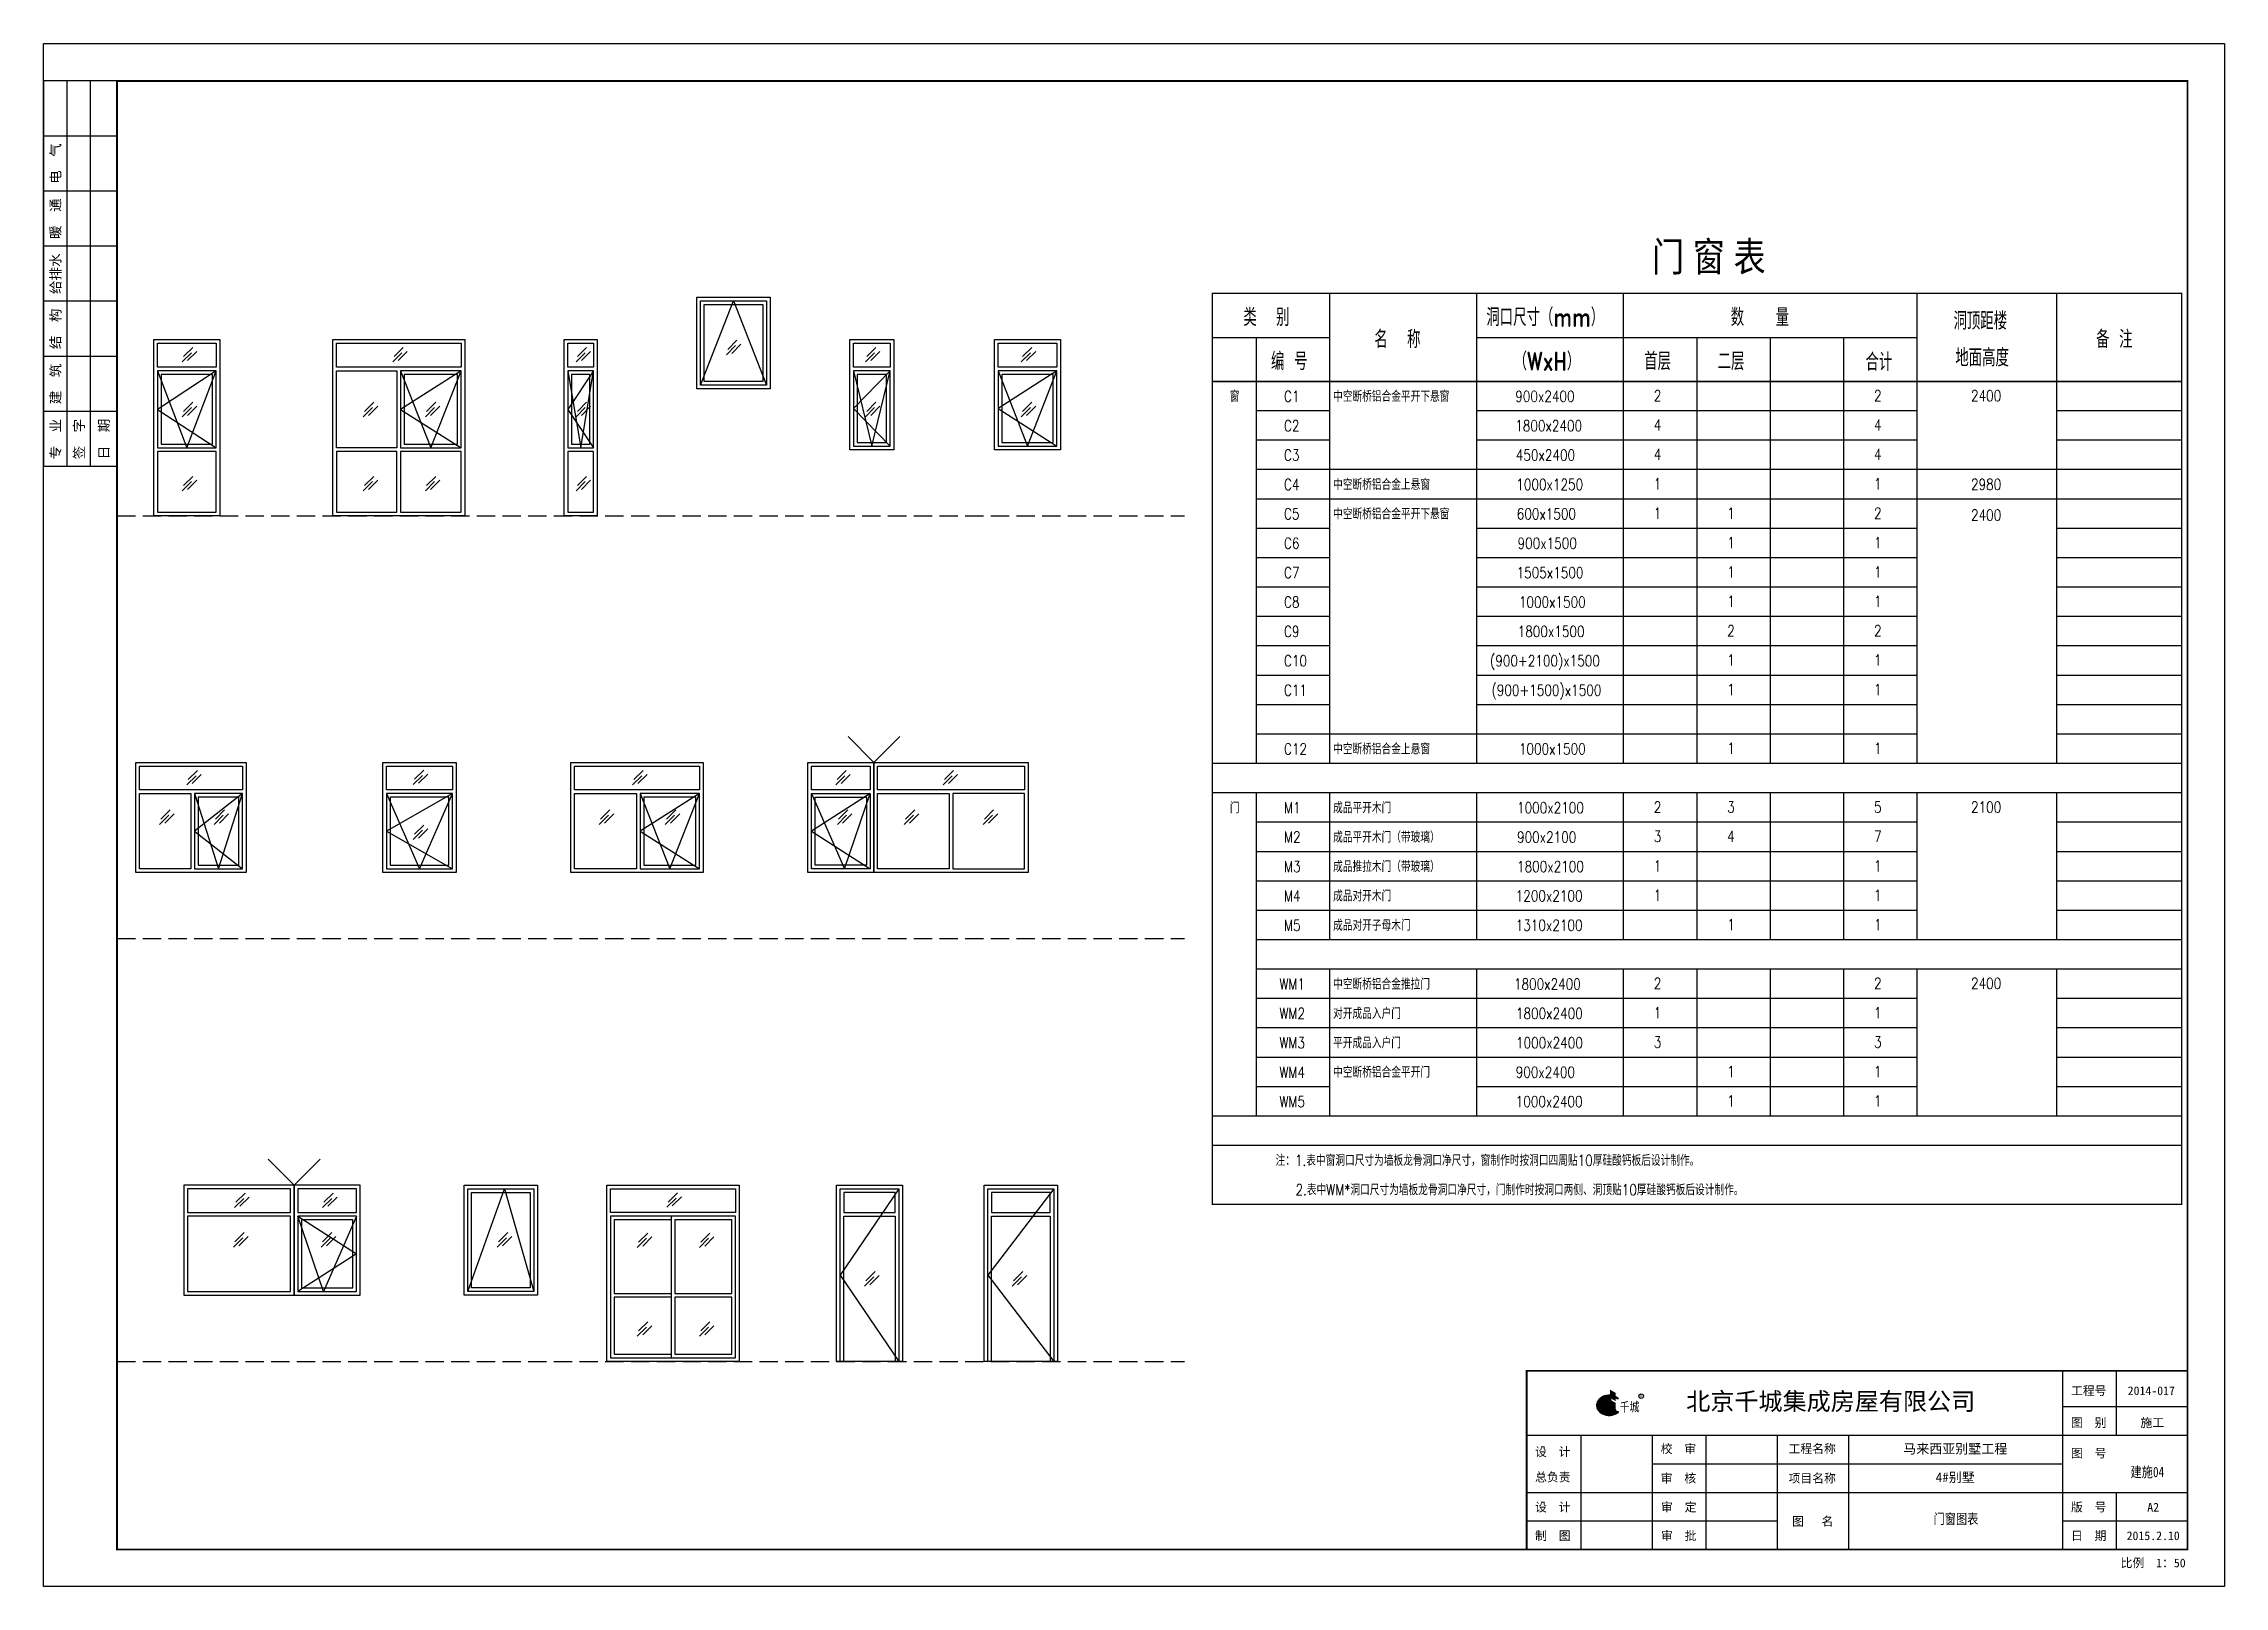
# Model space of a CAD drawing. Extents: x 278352 to 354603, y -396067 to -191104.
# Drawn here: x 278352 to 308052, y -317226 to -296226 of the extents above; entities that cross this region are included whole.
import ezdxf
from ezdxf.enums import TextEntityAlignment as Align

# ---------------------------------------------------------------- set-up
doc = ezdxf.new("R2010")
doc.units = 0
doc.header["$LTSCALE"] = 1000
doc.header["$MEASUREMENT"] = 0
doc.linetypes.add('DASH', pattern=[0.35, 0.25, -0.1])
for name, color, linetype in [('AXIS', 3, 'Continuous'), ('bz', 6, 'Continuous'), ('cj', 105, 'Continuous'), ('kx', 135, 'Continuous'), ('PUB_DIM', 3, 'Continuous'), ('PUB_TITLE', 4, 'Continuous'), ('SPACE', 7, 'Continuous'), ('WINDOW', 2, 'Continuous'), ('图框', 4, 'Continuous'), ('总图字', 3, 'Continuous')]:
    doc.layers.add(name, color=color, linetype=linetype)
doc.styles.add('-宋体', font='', dxfattribs={"width": 0.8})
doc.styles.add('BS', font='', dxfattribs={"width": 0.9})
doc.styles.add('DIM_FONT', font='STXINGKA.TTF', dxfattribs={"width": 0.6})
doc.styles.add('H1', font='romand.shx', dxfattribs={"width": 0.8, "bigfont": 'ctxt.shx'})
doc.styles.add('HZA', font='', dxfattribs={"width": 0.75})
doc.styles.add('ref_title$0$BS', font='', dxfattribs={"width": 0.7})
doc.styles.get("Standard").update_dxf_attribs({"font": 'gbenor.shx', "bigfont": 'gbcbig.shx'})
doc.styles.get('-宋体').set_extended_font_data('SimSun')
doc.styles.get('BS').set_extended_font_data('NSimSun')
doc.styles.get('HZA').set_extended_font_data('SimSun')
doc.styles.get('ref_title$0$BS').set_extended_font_data('SimSun')

msp = doc.modelspace()

# ---------------------------------------------------------------- texts
at = {"layer": 'AXIS', "style": '-宋体', "width": 0.8}
for s, p in [('建施04', (307003, -315669)), ('门窗图表', (304396, -316307))]:
    msp.add_text(s, height=140, dxfattribs=at).set_placement(p, align=Align.MIDDLE_CENTER)
at = {"layer": 'SPACE', "linetype": 'Continuous', "style": 'DIM_FONT', "width": 0.8}
msp.add_text('门 窗 表', height=400, dxfattribs=at).set_placement((300257, -299326))
at = {"layer": '总图字', "style": 'H1', "width": 0.8}
for s, height, p in [('类  别', 240, (294691, -300070)), ('洞口尺寸（mm）', 240, (298001, -300070)), ('数   量', 240, (301330, -300070)), ('洞顶距楼', 240, (304363, -300120)), ('名  称', 240, (296476, -300370)), ('备 注', 240, (306305, -300370)), ('编 号', 240, (295068, -300670)), ('（WxH）', 240, (298372, -300670)), ('首层', 240, (300151, -300670)), ('二层', 240, (301151, -300670)), ('合计', 240.1, (303165, -300680)), ('地面高度', 240, (304388, -300620)), ('窗', 150, (294508, -301102)), ('C1', 150, (295245, -301102)), ('中空断桥铝合金平开下悬窗', 150, (295914, -301102)), ('900x2400', 150, (298395, -301102)), ('2', 150, (300281, -301093)), ('2', 150, (303281, -301093)), ('2400', 150, (304602, -301093)), ('C2', 150, (295245, -301502)), ('1800x2400', 150, (298395, -301502)), ('4', 150, (300281, -301493)), ('4', 150, (303281, -301493)), ('C3', 150, (295245, -301902)), ('450x2400', 150, (298402, -301902)), ('4', 150, (300281, -301893)), ('4', 150, (303281, -301893)), ('C4', 150, (295245, -302302)), ('中空断桥铝合金上悬窗', 150, (295914, -302302)), ('1000x1250', 150, (298409, -302302)), ('1', 150, (300281, -302293)), ('1', 150, (303281, -302293)), ('2980', 150, (304602, -302300)), ('C5', 150, (295245, -302702)), ('中空断桥铝合金平开下悬窗', 150, (295914, -302702)), ('600x1500', 150, (298415, -302702)), ('1', 150, (300281, -302693)), ('1', 150, (301281, -302693)), ('2', 150, (303281, -302693)), ('2400', 150, (304602, -302718)), ('C6', 150, (295245, -303102)), ('900x1500', 150, (298426, -303102)), ('1', 150, (301281, -303093)), ('1', 150, (303281, -303093)), ('C7', 150, (295245, -303502)), ('1505x1500', 150, (298413, -303502)), ('1', 150, (301281, -303493)), ('1', 150, (303281, -303493)), ('C8', 150, (295245, -303902)), ('1000x1500', 150, (298444, -303902)), ('1', 150, (301281, -303893)), ('1', 150, (303281, -303893)), ('C9', 150, (295245, -304302)), ('1800x1500', 150, (298428, -304302)), ('2', 150, (301281, -304293)), ('2', 150, (303281, -304293)), ('C10', 150, (295245, -304702)), ('(900+2100)x1500', 150, (298051, -304702)), ('1', 150, (301281, -304693)), ('1', 150, (303281, -304693)), ('C11', 150, (295245, -305102)), ('(900+1500)x1500', 150, (298071, -305102)), ('1', 150, (301281, -305093)), ('1', 150, (303281, -305093)), ('C12', 150, (295245, -305902)), ('中空断桥铝合金上悬窗', 150, (295914, -305902)), ('1000x1500', 150, (298444, -305902)), ('1', 150, (301281, -305893)), ('1', 150, (303281, -305893)), ('门', 150, (294508, -306702)), ('M1', 150, (295245, -306702)), ('成品平开木门', 150, (295914, -306702)), ('1000x2100', 150, (298419, -306702)), ('2', 150, (300281, -306693)), ('3', 150, (301281, -306693)), ('5', 150, (303281, -306693)), ('2100', 150, (304602, -306693)), ('M2', 150, (295245, -307102)), ('成品平开木门（带玻璃）', 150, (295914, -307102)), ('900x2100', 150, (298419, -307102)), ('3', 150, (300281, -307093)), ('4', 150, (301281, -307093)), ('7', 150, (303281, -307093)), ('M3', 150, (295245, -307502)), ('成品推拉木门（带玻璃）', 150, (295914, -307502)), ('1800x2100', 150, (298419, -307502)), ('1', 150, (300281, -307493)), ('1', 150, (303281, -307493)), ('M4', 150, (295245, -307902)), ('成品对开木门', 150, (295914, -307902)), ('1200x2100', 150, (298401, -307902)), ('1', 150, (300281, -307893)), ('1', 150, (303281, -307893)), ('M5', 150, (295245, -308302)), ('成品对开子母木门', 150, (295914, -308302)), ('1310x2100', 150, (298401, -308302)), ('1', 150, (301281, -308293)), ('1', 150, (303281, -308293)), ('WM1', 150, (295182, -309102)), ('中空断桥铝合金推拉门', 150, (295914, -309102)), ('1800x2400', 150, (298377, -309102)), ('2', 150, (300281, -309093)), ('2', 150, (303281, -309093)), ('2400', 150, (304602, -309093)), ('WM2', 150, (295182, -309502)), ('对开成品入户门', 150, (295914, -309502)), ('1800x2400', 150, (298404, -309502)), ('1', 150, (300281, -309493)), ('1', 150, (303281, -309493)), ('WM3', 150, (295182, -309902)), ('平开成品入户门', 150, (295914, -309902)), ('1000x2400', 150, (298405, -309902)), ('3', 150, (300281, -309893)), ('3', 150, (303281, -309893)), ('WM4', 150, (295182, -310302)), ('中空断桥铝合金平开门', 150, (295914, -310302)), ('900x2400', 150, (298401, -310302)), ('1', 150, (301281, -310293)), ('1', 150, (303281, -310293)), ('WM5', 150, (295182, -310702)), ('1000x2400', 150, (298401, -310702)), ('1', 150, (301281, -310693)), ('1', 150, (303281, -310693)), ('注：1.表中窗洞口尺寸为墙板龙骨洞口净尺寸，窗制作时按洞口四周贴10厚硅酸钙板后设计制作。', 150, (295130, -311502)), ('2.表中WM*洞口尺寸为墙板龙骨洞口净尺寸，门制作时按洞口两侧、洞顶贴10厚硅酸钙板后设计制作。', 150, (295402, -311902))]:
    msp.add_text(s, height=height, dxfattribs=at).set_placement(p)

# ---------------------------------------------------------------- blocks, each defined once
blk = doc.blocks.new('A2图框')
h = blk.add_hatch(color=30)
h.paths.add_polyline_path([(428.23, 52.65), (426.67, 53.56), (426.67, 51.32), (428.23, 50.41)])
h.paths.add_polyline_path([(428.23, 49.93), (426.67, 50.83), (426.67, 48.59), (428.23, 47.68)])
h = blk.add_hatch(color=7)
edge = h.paths.add_edge_path()
edge.add_ellipse((426.4, 49.28), major_axis=(3.14, 0), ratio=0.791667, start_angle=85.21981, end_angle=314.9985, ccw=False)
edge.add_line((426.67, 51.76), (426.67, 52.02))
edge.add_spline(control_points=[(426.67, 52.02), (426.61, 52.03), (426.55, 52.03), (426.12, 52.04), (425.74, 52), (425.03, 51.82), (424.69, 51.68), (424.08, 51.32), (423.82, 51.1), (423.39, 50.59), (423.22, 50.3), (423.02, 49.7), (422.98, 49.38), (423.04, 48.76), (423.14, 48.45), (423.45, 47.88), (423.67, 47.62), (424.18, 47.18), (424.49, 46.99), (425.15, 46.71), (425.51, 46.62), (426.25, 46.52), (426.63, 46.53), (427.36, 46.63), (427.72, 46.73), (428.38, 47.03), (428.68, 47.22), (428.96, 47.47), (428.99, 47.5), (429.02, 47.53)], knot_values=[1.492545, 1.492545, 1.492545, 1.492545, 1.545237, 1.545237, 1.879697, 1.879697, 2.214157, 2.214157, 2.548617, 2.548617, 2.883077, 2.883077, 3.217537, 3.217537, 3.551997, 3.551997, 3.886457, 3.886457, 4.220917, 4.220917, 4.555377, 4.555377, 4.889837, 4.889837, 5.224297, 5.224297, 5.558757, 5.558757, 5.599521, 5.599521, 5.599521, 5.599521], degree=3, periodic=0)
edge.add_line((429.02, 47.53), (428.62, 47.53))
h = blk.add_hatch(color=5)
h.paths.add_polyline_path([(426.14, 50.91), (426.14, 51.21), (424.57, 50.31), (424.57, 50.01)])
h.paths.add_polyline_path([(426.14, 50.46), (424.57, 49.55), (424.57, 47.68), (426.14, 48.59)])
h = blk.add_hatch(color=7)
edge = h.paths.add_edge_path()
edge.add_ellipse((426.4, 49.28), major_axis=(-3.14, 0), ratio=0.791667, start_angle=224.99865, end_angle=234.31467, ccw=False)
edge.add_line((428.62, 51.04), (429.02, 51.04))
edge.add_spline(control_points=[(429.02, 51.04), (428.88, 51.18), (428.72, 51.3), (428.45, 51.48), (428.35, 51.54), (428.23, 51.6)], knot_values=[0.683649, 0.683649, 0.683649, 0.683649, 0.876316, 0.876316, 0.994174, 0.994174, 0.994174, 0.994174], degree=3, periodic=0)
edge.add_line((428.23, 51.6), (428.23, 51.3))
for p, q in [((20, 409.85), (0, 409.85)), ((0, 409.85), (0, 304.85)), ((6.4, 304.85), (6.4, 409.85)), ((12.8, 304.85), (12.8, 409.85)), ((20, 394.85), (0, 394.85)), ((20, 379.85), (0, 379.85)), ((20, 364.85), (0, 364.85)), ((20, 349.85), (0, 349.85)), ((20, 334.85), (0, 334.85)), ((20, 319.85), (0, 319.85)), ((20, 304.85), (0, 304.85)), ((549.93, 58.7), (549.93, 10.05)), ((564.51, 58.7), (564.51, 41.15)), ((564.51, 58.7), (564.51, 41.15)), ((429.02, 47.53), (428.62, 47.53)), ((549.93, 48.93), (583.95, 48.93)), ((403.95, 41.15), (583.95, 41.15)), ((418.72, 41.15), (418.72, 10.05)), ((438.16, 41.15), (438.16, 10.05)), ((452.74, 41.15), (452.74, 10.05)), ((472.18, 41.15), (472.18, 10.05)), ((491.62, 41.15), (491.62, 10.05)), ((438.16, 33.37), (549.93, 33.37)), ((403.95, 25.6), (583.95, 25.6)), ((564.51, 25.6), (564.51, 10.05)), ((403.95, 17.82), (472.18, 17.82)), ((549.93, 17.82), (583.95, 17.82))]:
    blk.add_line(p, q)
at = {"color": 7}
blk.add_line((429.02, 51.04), (428.62, 51.04), dxfattribs=at)
blk.add_lwpolyline([(0, 420), (594, 420), (594, 0), (0, 0)], close=True)
at = {"const_width": 0.5}
for points in [[(583.95, 409.85), (20, 409.85), (20, 10.05), (583.95, 10.05), (583.95, 409.85)], [(583.95, 58.7), (403.95, 58.7), (403.95, 10.05)]]:
    blk.add_lwpolyline(points, dxfattribs=at)
blk.add_ellipse((426.4, 49.28), major_axis=(3.14, 0), ratio=0.791667, start_param=1.487366, end_param=5.497761)
at = {"color": 30}
blk.add_ellipse((426.4, 49.28), major_axis=(-3.14, 0), ratio=0.791667, start_param=3.926967, end_param=4.089562, dxfattribs=at)
at = {"color": 0, "lineweight": -3}
blk.add_ellipse((435.15, 51.78), major_axis=(-0.622, 0.001), ratio=1, start_param=3.142848, end_param=9.426033, dxfattribs=at)
blk.add_open_spline([(426.67, 52.02), (426.61, 52.03), (426.55, 52.03), (426.12, 52.04), (425.74, 52), (425.03, 51.82), (424.69, 51.68), (424.08, 51.32), (423.82, 51.1), (423.39, 50.59), (423.22, 50.3), (423.02, 49.7), (422.98, 49.38), (423.04, 48.76), (423.14, 48.45), (423.45, 47.88), (423.67, 47.62), (424.18, 47.18), (424.49, 46.99), (425.15, 46.71), (425.51, 46.62), (426.25, 46.52), (426.63, 46.53), (427.36, 46.63), (427.72, 46.73), (428.38, 47.03), (428.68, 47.22), (428.96, 47.47), (428.99, 47.5), (429.02, 47.53)], degree=3, knots=[1.492545, 1.492545, 1.492545, 1.492545, 1.545237, 1.545237, 1.879697, 1.879697, 2.214157, 2.214157, 2.548617, 2.548617, 2.883077, 2.883077, 3.217537, 3.217537, 3.551997, 3.551997, 3.886457, 3.886457, 4.220917, 4.220917, 4.555377, 4.555377, 4.889837, 4.889837, 5.224297, 5.224297, 5.558757, 5.558757, 5.599521, 5.599521, 5.599521, 5.599521])
at = {"color": 7}
blk.add_open_spline([(429.02, 51.04), (428.88, 51.18), (428.72, 51.3), (428.45, 51.48), (428.35, 51.54), (428.23, 51.6)], degree=3, knots=[0.6836492, 0.6836492, 0.6836492, 0.6836492, 0.8763165, 0.8763165, 0.9941736, 0.9941736, 0.9941736, 0.9941736], dxfattribs=at)
at = {"style": 'BS'}
for s, p in [('电  气', (3.2, 387.35)), ('暖  通', (3.2, 372.35)), ('给排水', (3.2, 357.35)), ('结  构', (3.2, 342.35)), ('建  筑', (3.2, 327.35)), ('专  业', (3.2, 312.35)), ('签  字', (9.6, 312.35)), ('日  期', (16.4, 312.35))]:
    blk.add_text(s, height=2.7, rotation=90, dxfattribs=at).set_placement(p, align=Align.MIDDLE)
at = {"color": 0, "lineweight": -3, "style": 'HZA', "width": 0.75}
blk.add_text('千城', height=2.535, dxfattribs=at).set_placement((429.33, 47.61))
at = {"color": 0, "lineweight": -3}
blk.add_text('R', height=0.684, dxfattribs=at).set_placement((434.85, 51.47))
at = {"color": 0, "lineweight": -3, "insert": (447.42, 52.78), "char_height": 4.8092, "attachment_point": 1}
blk.add_mtext_dynamic_manual_height_columns('{\\fYouYuan|b1|i0|c134|p49;北京千城集成房屋有限公司}', width=4162.4171, gutter_width=1750, heights=[0], dxfattribs=at)
at = {"layer": 'PUB_TITLE', "color": 0, "style": 'ref_title$0$BS'}
for s, p in [('工程号', (552.22, 52.08)), ('图  别', (552.22, 43.38)), ('设  计', (406.25, 35.45)), ('校  审', (440.47, 36.27)), ('工程名称', (475.3, 36.27)), ('图  号', (552.22, 35.07)), ('总负责', (406.25, 28.54)), ('审  核', (440.47, 28.24)), ('项目名称', (475.3, 28.24)), ('设  计', (406.25, 20.38)), ('审  定', (440.56, 20.38)), ('图   名', (476.23, 16.51)), ('版  号', (552.22, 20.38)), ('制  图', (406.25, 12.6)), ('审  批', (440.56, 12.6)), ('日  期', (552.22, 12.6))]:
    blk.add_text(s, height=2.362, dxfattribs=at).set_placement(p)
for s, height, p in [('2014-017', 2.362, (574.1, 52.08)), ('施工', 2.362, (574.36, 43.38)), ('马来西亚别墅工程', 2.599, (520.7, 36.17)), ('4#别墅', 2.599, (520.7, 28.39)), ('A2', 2.362, (574.61, 20.38)), ('2015.2.10', 2.362, (574.61, 12.6)), ('比例  1：50', 2.362, (574.61, 5.2))]:
    blk.add_text(s, height=height, dxfattribs=at).set_placement(p, align=Align.CENTER)

# ---------------------------------------------------------------- linework, layer by layer
for p, q in [((295870, -306025), (295870, -299625)), ((297870, -306025), (297870, -299625)), ((299870, -306025), (299870, -299625)), ((303870, -306025), (303870, -299625)), ((305770, -306025), (305770, -299625)), ((294270, -300225), (295870, -300225)), ((294870, -306025), (294870, -300225)), ((297870, -300225), (303870, -300225)), ((300870, -306025), (300870, -300225)), ((301870, -306025), (301870, -300225)), ((302870, -306025), (302870, -300225)), ((294870, -300825), (307470, -300825)), ((295870, -301225), (294870, -301225)), ((303870, -301225), (297870, -301225)), ((307470, -301225), (305770, -301225)), ((295870, -301625), (294870, -301625)), ((303870, -301625), (297870, -301625)), ((307470, -301625), (305770, -301625)), ((307470, -302025), (294870, -302025)), ((307470, -302425), (294870, -302425)), ((295870, -302825), (294870, -302825)), ((303870, -302825), (297870, -302825)), ((307470, -302825), (305770, -302825)), ((295870, -303225), (294870, -303225)), ((303870, -303225), (297870, -303225)), ((307470, -303225), (305770, -303225)), ((295870, -303625), (294870, -303625)), ((303870, -303625), (297870, -303625)), ((307470, -303625), (305770, -303625)), ((295870, -304025), (294870, -304025)), ((303870, -304025), (297870, -304025)), ((307470, -304025), (305770, -304025)), ((295870, -304425), (294870, -304425)), ((303870, -304425), (297870, -304425)), ((307470, -304425), (305770, -304425)), ((295870, -304825), (294870, -304825)), ((303870, -304825), (297870, -304825)), ((307470, -304825), (305770, -304825)), ((295870, -305225), (294870, -305225)), ((303870, -305225), (297870, -305225)), ((307470, -305225), (305770, -305225)), ((303870, -305625), (294870, -305625)), ((307470, -305625), (305770, -305625)), ((307470, -306025), (294270, -306025)), ((307470, -306425), (294270, -306425)), ((294870, -310825), (294870, -306425)), ((295870, -308425), (295870, -306425)), ((297870, -308425), (297870, -306425)), ((299870, -308425), (299870, -306425)), ((300870, -308425), (300870, -306425)), ((301870, -308425), (301870, -306425)), ((302870, -308425), (302870, -306425)), ((303870, -308425), (303870, -306425)), ((305770, -308425), (305770, -306425)), ((303870, -306825), (294870, -306825)), ((307470, -306825), (305770, -306825)), ((303870, -307225), (294870, -307225)), ((307470, -307225), (305770, -307225)), ((303870, -307625), (294870, -307625)), ((307470, -307625), (305770, -307625)), ((303870, -308025), (294870, -308025)), ((307470, -308025), (305770, -308025)), ((307470, -308425), (294870, -308425)), ((307470, -308825), (294870, -308825)), ((295870, -310825), (295870, -308825)), ((297870, -310825), (297870, -308825)), ((299870, -310825), (299870, -308825)), ((300870, -310825), (300870, -308825)), ((301870, -310825), (301870, -308825)), ((302870, -310825), (302870, -308825)), ((303870, -310825), (303870, -308825)), ((305770, -310825), (305770, -308825)), ((303870, -309225), (294870, -309225)), ((307470, -309225), (305770, -309225)), ((303870, -309625), (294870, -309625)), ((307470, -309625), (305770, -309625)), ((303870, -310025), (294870, -310025)), ((307470, -310025), (305770, -310025)), ((295870, -310425), (294870, -310425)), ((303870, -310425), (297870, -310425)), ((307470, -310425), (305770, -310425)), ((307470, -310825), (294270, -310825)), ((307470, -311225), (294270, -311225))]:
    msp.add_line(p, q)
at = {"const_width": 20}
msp.add_lwpolyline([(307470, -312025), (294270, -312025), (294270, -299625), (307470, -299625), (307470, -312025)], close=True, dxfattribs=at)
msp.add_lwpolyline([(294270, -300825), (307470, -300825)], dxfattribs=at)
at = {"layer": 'bz'}
for points in [[(287299, -300875), (287749, -299725), (288199, -300875)], [(280704, -300680), (279904, -301205), (280704, -301730)], [(279904, -300680), (280304, -301730), (280704, -300680)], [(284039, -300680), (283214, -301205), (284039, -301730)], [(283214, -300680), (283627, -301730), (284039, -300680)], [(285843, -300680), (285493, -301205), (285843, -301730)], [(285493, -300680), (285668, -301730), (285843, -300680)], [(289380, -300680), (289630, -301705), (289880, -300680)], [(289880, -300680), (289380, -301193), (289880, -301705)], [(291351, -300680), (291751, -301705), (292151, -300680)], [(292151, -300680), (291351, -301193), (292151, -301705)], [(280408, -306434), (280736, -307459), (281063, -306434)], [(281063, -306434), (280408, -306947), (281063, -307459)], [(283021, -306434), (283471, -307459), (283921, -306434)], [(283921, -306434), (283021, -306947), (283921, -307459)], [(286478, -306434), (286881, -307459), (287283, -306434)], [(287283, -306434), (286478, -306947), (287283, -307459)], [(289611, -306434), (288811, -306947), (289611, -307459)], [(288811, -306434), (289261, -307459), (289611, -306434)], [(284129, -313213), (284629, -311813), (285029, -313213)], [(289999, -311813), (289199, -312988), (289999, -314163)], [(292111, -311813), (291211, -312988), (292111, -314163)], [(281814, -312188), (282614, -312700), (281814, -313213)], [(282614, -312188), (282164, -313213), (281814, -312188)]]:
    msp.add_lwpolyline(points, dxfattribs=at)
at = {"layer": 'cj', "linetype": 'DASH'}
for p, q in [((279352, -302655), (293892, -302655)), ((279352, -308409), (293892, -308409)), ((279352, -314163), (293892, -314163))]:
    msp.add_line(p, q, dxfattribs=at)
at = {"layer": 'kx', "ltscale": 0.3}
for p, q in [((287795, -300264), (287670, -300389)), ((280365, -300433), (280240, -300558)), ((280383, -300361), (280258, -300486)), ((280437, -300415), (280312, -300540)), ((283233, -300433), (283108, -300558)), ((283251, -300361), (283126, -300486)), ((283305, -300415), (283180, -300540)), ((285729, -300433), (285604, -300558)), ((285747, -300361), (285622, -300486)), ((285801, -300415), (285676, -300540)), ((287777, -300336), (287652, -300462)), ((287850, -300318), (287725, -300444)), ((289670, -300433), (289545, -300558)), ((289688, -300361), (289563, -300486)), ((289743, -300415), (289617, -300540)), ((291791, -300433), (291666, -300558)), ((291810, -300361), (291684, -300486)), ((291864, -300415), (291739, -300540)), ((280383, -301108), (280258, -301233)), ((282848, -301108), (282723, -301233)), ((283694, -301108), (283569, -301233)), ((285747, -301108), (285622, -301233)), ((289688, -301108), (289563, -301233)), ((291810, -301108), (291684, -301233)), ((280365, -301180), (280240, -301306)), ((280437, -301162), (280312, -301287)), ((282830, -301180), (282705, -301306)), ((282902, -301162), (282777, -301287)), ((283676, -301180), (283551, -301306)), ((283749, -301162), (283623, -301287)), ((285729, -301180), (285604, -301306)), ((285801, -301162), (285676, -301287)), ((289670, -301180), (289545, -301306)), ((289743, -301162), (289617, -301287)), ((291791, -301180), (291666, -301306)), ((291864, -301162), (291739, -301287)), ((280365, -302188), (280240, -302314)), ((280383, -302116), (280258, -302241)), ((280437, -302170), (280312, -302295)), ((282830, -302188), (282705, -302314)), ((282848, -302116), (282723, -302241)), ((282902, -302170), (282777, -302295)), ((283676, -302188), (283551, -302314)), ((283694, -302116), (283569, -302241)), ((283749, -302170), (283623, -302295)), ((285729, -302188), (285604, -302314)), ((285747, -302116), (285622, -302241)), ((285801, -302170), (285676, -302295)), ((280428, -306191), (280303, -306316)), ((280446, -306118), (280321, -306243)), ((280500, -306173), (280375, -306298)), ((283511, -306187), (283386, -306312)), ((283529, -306115), (283404, -306240)), ((283584, -306169), (283459, -306294)), ((286498, -306191), (286373, -306316)), ((286516, -306118), (286391, -306243)), ((286570, -306173), (286445, -306298)), ((289265, -306191), (289140, -306316)), ((289283, -306118), (289158, -306243)), ((289338, -306173), (289212, -306298)), ((290727, -306191), (290602, -306316)), ((290745, -306118), (290620, -306243)), ((290799, -306173), (290674, -306298)), ((280056, -306728), (279931, -306853)), ((280074, -306655), (279949, -306781)), ((280129, -306710), (280003, -306835)), ((280799, -306728), (280674, -306853)), ((280818, -306655), (280692, -306781)), ((280872, -306710), (280747, -306835)), ((286044, -306728), (285919, -306853)), ((286062, -306655), (285937, -306781)), ((286116, -306710), (285991, -306835)), ((286945, -306728), (286819, -306853)), ((286963, -306655), (286837, -306781)), ((287017, -306710), (286892, -306835)), ((289287, -306728), (289162, -306853)), ((289305, -306655), (289180, -306781)), ((289359, -306710), (289234, -306835)), ((290198, -306728), (290073, -306853)), ((290216, -306655), (290091, -306781)), ((290270, -306710), (290145, -306835)), ((291273, -306728), (291148, -306853)), ((291291, -306655), (291166, -306781)), ((291346, -306710), (291220, -306835)), ((283511, -306934), (283386, -307060)), ((283529, -306862), (283404, -306987)), ((283584, -306916), (283459, -307041)), ((281079, -311945), (280954, -312070)), ((281097, -311872), (280972, -311997)), ((281151, -311926), (281026, -312052)), ((282276, -311945), (282151, -312070)), ((282294, -311872), (282169, -311997)), ((282348, -311926), (282223, -312052)), ((286966, -311941), (286841, -312066)), ((286984, -311869), (286859, -311994)), ((287038, -311923), (286913, -312048)), ((281082, -312409), (280957, -312534)), ((282276, -312409), (282151, -312534)), ((284673, -312409), (284547, -312534)), ((286581, -312416), (286456, -312541)), ((287427, -312416), (287302, -312541)), ((281064, -312482), (280939, -312607)), ((281136, -312464), (281011, -312589)), ((282258, -312482), (282133, -312607)), ((282331, -312464), (282205, -312589)), ((284655, -312482), (284529, -312607)), ((284727, -312464), (284602, -312589)), ((286563, -312488), (286438, -312614)), ((286636, -312470), (286511, -312595)), ((287409, -312488), (287284, -312614)), ((287482, -312470), (287357, -312595)), ((289659, -313013), (289534, -313138)), ((289677, -312941), (289552, -313066)), ((289731, -312995), (289606, -313120)), ((291670, -313013), (291545, -313138)), ((291688, -312941), (291563, -313066)), ((291742, -312995), (291617, -313120)), ((286581, -313624), (286456, -313749)), ((287427, -313624), (287302, -313749)), ((286563, -313696), (286438, -313821)), ((286636, -313678), (286511, -313803)), ((287409, -313696), (287284, -313821)), ((287482, -313678), (287357, -313803))]:
    msp.add_line(p, q, dxfattribs=at)
at = {"layer": 'PUB_DIM'}
for points in [[(289661, -306009), (289308, -305655)], [(289661, -306009), (290015, -305655)], [(281764, -311763), (281411, -311409)], [(281764, -311763), (282118, -311409)]]:
    msp.add_lwpolyline(points, dxfattribs=at)
at = {"layer": 'WINDOW'}
for points in [[(287249, -299675), (288249, -299675), (288249, -300925), (287249, -300925)], [(287299, -299725), (288199, -299725), (288199, -300875), (287299, -300875)], [(287349, -299775), (288149, -299775), (288149, -300825), (287349, -300825)], [(279854, -300255), (280754, -300255), (280754, -302655), (279854, -302655)], [(282289, -300255), (284089, -300255), (284089, -302655), (282289, -302655)], [(285443, -300255), (285893, -300255), (285893, -302655), (285443, -302655)], [(289330, -300255), (289930, -300255), (289930, -301755), (289330, -301755)], [(291301, -300255), (292201, -300255), (292201, -301755), (291301, -301755)], [(279904, -300630), (279904, -300305), (280704, -300305), (280704, -300630)], [(284039, -300305), (284039, -300630), (282339, -300630), (282339, -300305)], [(285493, -300630), (285493, -300305), (285843, -300305), (285843, -300630)], [(289380, -300630), (289380, -300305), (289880, -300305), (289880, -300630)], [(291351, -300630), (291351, -300305), (292151, -300305), (292151, -300630)], [(279904, -300680), (279904, -301730), (280704, -301730), (280704, -300680)], [(279954, -300730), (279954, -301680), (280654, -301680), (280654, -300730)], [(282339, -301730), (282339, -300680), (283164, -300680), (283164, -301730)], [(284039, -301730), (284039, -300680), (283214, -300680), (283214, -301730)], [(283989, -300730), (283264, -300730), (283264, -301680), (283989, -301680)], [(285493, -300680), (285493, -301730), (285843, -301730), (285843, -300680)], [(285543, -300730), (285543, -301680), (285793, -301680), (285793, -300730)], [(289380, -300680), (289380, -301705), (289880, -301705), (289880, -300680)], [(289430, -300730), (289430, -301655), (289830, -301655), (289830, -300730)], [(291351, -300680), (291351, -301705), (292151, -301705), (292151, -300680)], [(291401, -300730), (291401, -301655), (292101, -301655), (292101, -300730)], [(279904, -301780), (279904, -302605), (280704, -302605), (280704, -301780)], [(283164, -302605), (283164, -301780), (282339, -301780), (282339, -302605)], [(283214, -302605), (284039, -302605), (284039, -301780), (283214, -301780)], [(285493, -301780), (285493, -302605), (285843, -302605), (285843, -301780)], [(279608, -306009), (281113, -306009), (281113, -307509), (279608, -307509)], [(279658, -306059), (281063, -306059), (281063, -306384), (279658, -306384)], [(282971, -306009), (283971, -306009), (283971, -307509), (282971, -307509)], [(283021, -306384), (283021, -306059), (283921, -306059), (283921, -306384)], [(285533, -306009), (287333, -306009), (287333, -307509), (285533, -307509)], [(285583, -306059), (287283, -306059), (287283, -306384), (285583, -306384)], [(288761, -306009), (289661, -306009), (289661, -307509), (288761, -307509)], [(288811, -306059), (289611, -306059), (289611, -306384), (288811, -306384)], [(289661, -306009), (291761, -306009), (291761, -307509), (289661, -307509)], [(289711, -306059), (291711, -306059), (291711, -306384), (289711, -306384)], [(279658, -306434), (280358, -306434), (280358, -307459), (279658, -307459)], [(281063, -306434), (280408, -306434), (280408, -307459), (281063, -307459)], [(281013, -306484), (280458, -306484), (280458, -307409), (281013, -307409)], [(283021, -306434), (283021, -307459), (283921, -307459), (283921, -306434)], [(283071, -306484), (283071, -307409), (283871, -307409), (283871, -306484)], [(285583, -306434), (286428, -306434), (286428, -307459), (285583, -307459)], [(287283, -306434), (286478, -306434), (286478, -307459), (287283, -307459)], [(287233, -306484), (286528, -306484), (286528, -307409), (287233, -307409)], [(288811, -306434), (289611, -306434), (289611, -307459), (288811, -307459)], [(288861, -306484), (289561, -306484), (289561, -307409), (288861, -307409)], [(289711, -306434), (290686, -306434), (290686, -307459), (289711, -307459)], [(291711, -306434), (290736, -306434), (290736, -307459), (291711, -307459)], [(281764, -311763), (280264, -311763), (280264, -313263), (281764, -313263)], [(281714, -311813), (280314, -311813), (280314, -312138), (281714, -312138)], [(282664, -311763), (281764, -311763), (281764, -313263), (282664, -313263)], [(282614, -311813), (281814, -311813), (281814, -312138), (282614, -312138)], [(284079, -311763), (285079, -311763), (285079, -313263), (284079, -313263)], [(284129, -311813), (285029, -311813), (285029, -313213), (284129, -313213)], [(286023, -311763), (287823, -311763), (287823, -314163), (286023, -314163)], [(287773, -311813), (287773, -312138), (286073, -312138), (286073, -311813)], [(289149, -311763), (290049, -311763), (290049, -314163), (289149, -314163)], [(289199, -311813), (289999, -311813), (289999, -314163), (289199, -314163)], [(291161, -311763), (292161, -311763), (292161, -314163), (291161, -314163)], [(291211, -311813), (292111, -311813), (292111, -314163), (291211, -314163)], [(284179, -311863), (284979, -311863), (284979, -313163), (284179, -313163)], [(289249, -312138), (289949, -312138), (289949, -311863), (289249, -311863)], [(291261, -312138), (292061, -312138), (292061, -311863), (291261, -311863)], [(281714, -312188), (280314, -312188), (280314, -313213), (281714, -313213)], [(282614, -312188), (281814, -312188), (281814, -313213), (282614, -313213)], [(282564, -312238), (281864, -312238), (281864, -313163), (282564, -313163)], [(286073, -314113), (287773, -314113), (287773, -312188), (286073, -312188)], [(286948, -312238), (286948, -313238), (287723, -313238), (287723, -312238)], [(289249, -312188), (289949, -312188), (289949, -314163), (289249, -314163)], [(291261, -312188), (292061, -312188), (292061, -314163), (291261, -314163)]]:
    msp.add_lwpolyline(points, close=True, dxfattribs=at)
for points in [[(286898, -312238), (286123, -312238), (286123, -313238), (286898, -313238)], [(286898, -312188), (286898, -314113)], [(286898, -313288), (286123, -313288), (286123, -314063), (286898, -314063)], [(286948, -314063), (287723, -314063), (287723, -313288), (286948, -313288), (286948, -314063)]]:
    msp.add_lwpolyline(points, dxfattribs=at)

# ---------------------------------------------------------------- block references
at = {"layer": '图框', "xscale": 50, "yscale": 50, "zscale": 50}
msp.add_blockref('A2图框', (278352, -317226), dxfattribs=at)

msp.set_redraw_order([(e.dxf.handle, doc.entitydb.next_handle()) for e in msp.query("TEXT MTEXT ATTDEF DIMENSION ARC_DIMENSION")])  # texts and dimensions are drawn at this point

doc.saveas('drawing.dxf')
